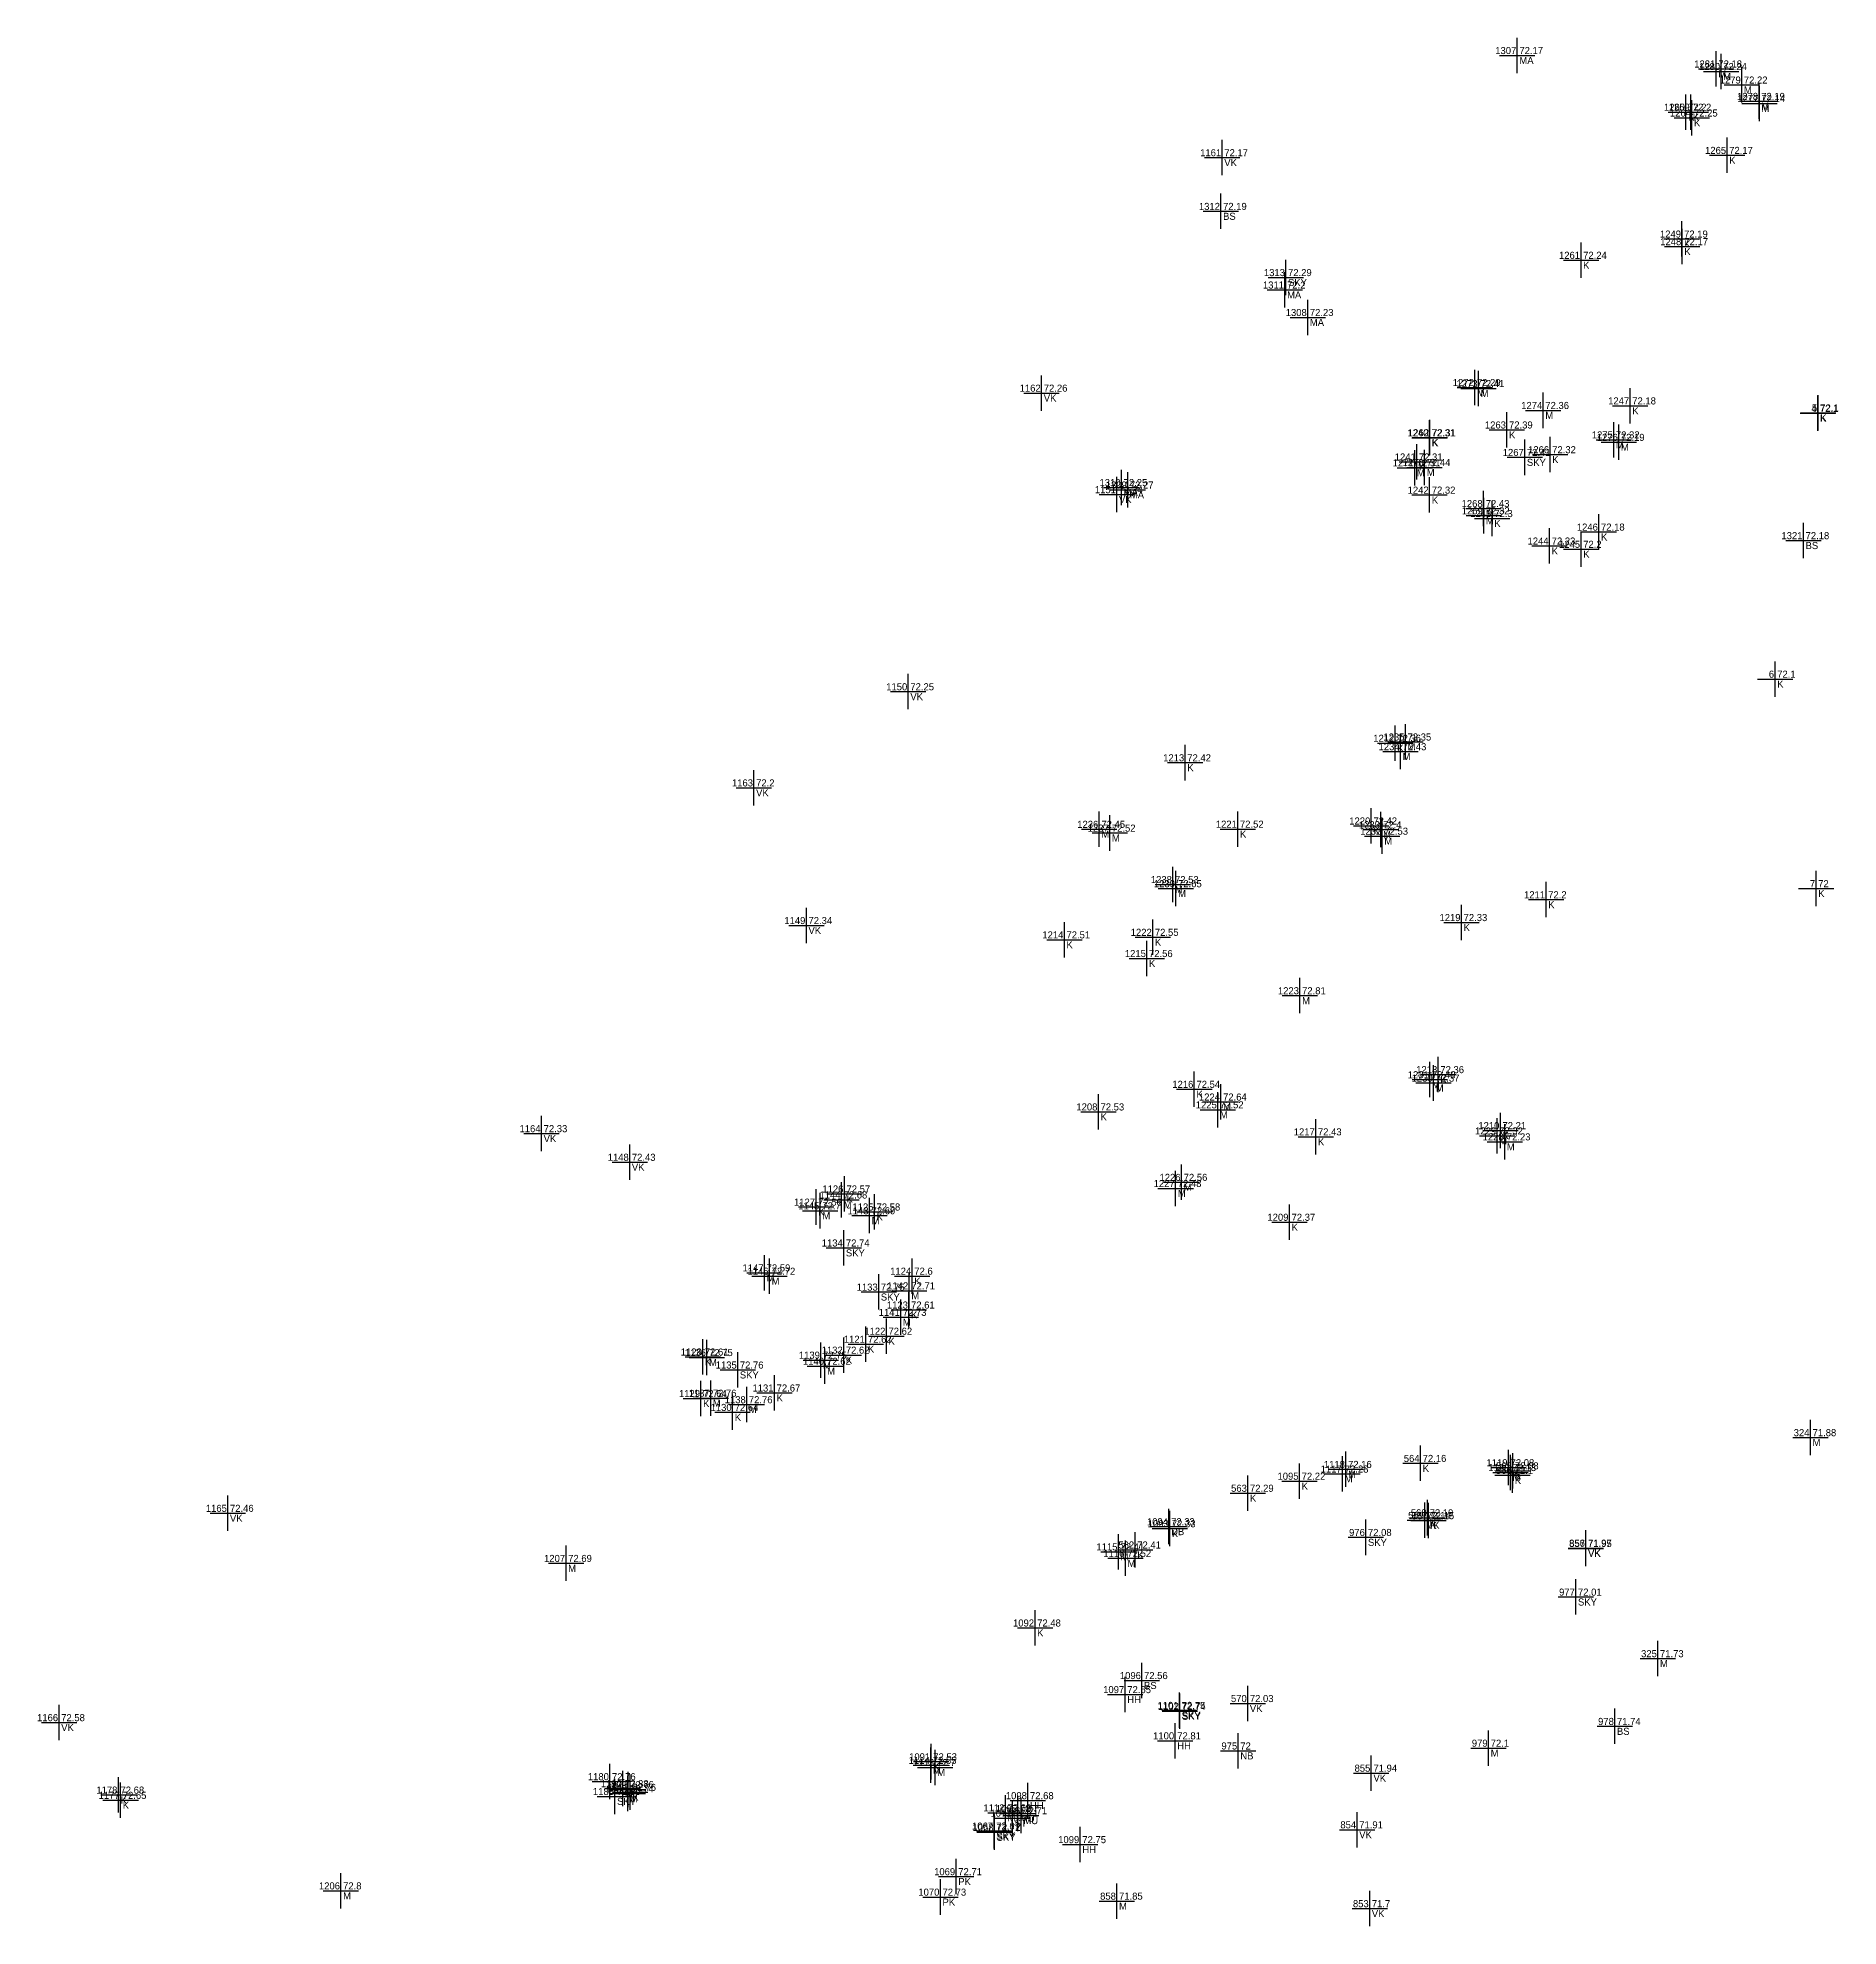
# Model space of a CAD drawing. Header units: metres. Extents: x 152719 to 152886, y 6408449 to 6408667.
# Drawn here: x 152736.6 to 152787.6, y 6408578.1 to 6408631.5 of the extents above; entities that cross this region are included whole.
import ezdxf
from ezdxf.enums import TextEntityAlignment as Align

# ---------------------------------------------------------------- set-up
doc = ezdxf.new("R2010")
doc.units = ezdxf.units.M
doc.header["$PDMODE"] = 2
doc.header["$PDSIZE"] = 0.5
for name, color, linetype in [('BS', 7, 'Continuous'), ('DB', 7, 'Continuous'), ('HH', 7, 'Continuous'), ('K', 7, 'Continuous'), ('M', 7, 'Continuous'), ('MA', 7, 'Continuous'), ('MU', 7, 'Continuous'), ('NB', 7, 'Continuous'), ('PK', 7, 'Continuous'), ('pntdesc', 1, 'Continuous'), ('pntelev', 2, 'Continuous'), ('pntno', 3, 'Continuous'), ('SKY', 7, 'Continuous'), ('ST', 7, 'Continuous'), ('VK', 7, 'Continuous')]:
    doc.layers.add(name, color=color, linetype=linetype)

# ---------------------------------------------------------------- blocks, each defined once
blk = doc.blocks.new('meas')
at = {"color": 0}
blk.add_point((0, 0), dxfattribs=at)
at = {"layer": 'pntdesc'}
blk.add_attdef('PNTDESC', text='', height=1, dxfattribs=at).set_placement((0.3, -0.21), align=Align.TOP_LEFT)
at = {"layer": 'pntelev'}
blk.add_attdef('PNTELEV', (0.3, 0.19), '', height=1, dxfattribs=at)
at = {"layer": 'pntno'}
blk.add_attdef('PNTNO', text='', height=1, dxfattribs=at).set_placement((-0.14, 0.19), align=Align.RIGHT)

msp = doc.modelspace()

# ---------------------------------------------------------------- block references
at = {"layer": 'BS', "xscale": 0.2, "yscale": 0.2, "zscale": 0.2}
for p, values in [((152770.103, 6408626.601, 72.193), {'PNTNO': '1312', 'PNTELEV': '72.19', 'PNTDESC': 'BS'}), ((152786.582, 6408617.288, 72.177), {'PNTNO': '1321', 'PNTELEV': '72.18', 'PNTDESC': 'BS'}), ((152767.867, 6408585.048, 72.565), {'PNTNO': '1096', 'PNTELEV': '72.56', 'PNTDESC': 'BS'}), ((152781.246, 6408583.751, 71.741), {'PNTNO': '978', 'PNTELEV': '71.74', 'PNTDESC': 'BS'})]:
    msp.add_blockref('meas', p, dxfattribs=at).add_auto_attribs(values)
at = {"layer": 'DB', "xscale": 0.2, "yscale": 0.2, "zscale": 0.2}
msp.add_blockref('meas', (152768.633, 6408589.399, 72.329), dxfattribs=at).add_auto_attribs({'PNTNO': '1094', 'PNTELEV': '72.33', 'PNTDESC': 'DB'})
at = {"layer": 'HH', "xscale": 0.2, "yscale": 0.2, "zscale": 0.2}
for p, values in [((152767.394, 6408584.651, 72.645), {'PNTNO': '1097', 'PNTELEV': '72.65', 'PNTDESC': 'HH'}), ((152768.807, 6408583.344, 72.808), {'PNTNO': '1100', 'PNTELEV': '72.81', 'PNTDESC': 'HH'}), ((152764.641, 6408581.651, 72.682), {'PNTNO': '1098', 'PNTELEV': '72.68', 'PNTDESC': 'HH'}), ((152766.122, 6408580.408, 72.75), {'PNTNO': '1099', 'PNTELEV': '72.75', 'PNTDESC': 'HH'})]:
    msp.add_blockref('meas', p, dxfattribs=at).add_auto_attribs(values)
at = {"layer": 'K', "xscale": 0.2, "yscale": 0.2, "zscale": 0.2}
for p, values in [((152783.258, 6408629.406, 72.2), {'PNTNO': '1260', 'PNTELEV': '72.2', 'PNTDESC': 'K'}), ((152783.392, 6408629.405, 72.197), {'PNTNO': '1259', 'PNTELEV': '72.2', 'PNTDESC': 'K'}), ((152783.426, 6408629.242, 72.251), {'PNTNO': '1264', 'PNTELEV': '72.25', 'PNTDESC': 'K'}), ((152784.421, 6408628.185, 72.168), {'PNTNO': '1265', 'PNTELEV': '72.17', 'PNTDESC': 'K'}), ((152783.145, 6408625.819, 72.189), {'PNTNO': '1249', 'PNTELEV': '72.19', 'PNTDESC': 'K'}), ((152783.153, 6408625.604, 72.171), {'PNTNO': '1248', 'PNTELEV': '72.17', 'PNTDESC': 'K'}), ((152780.289, 6408625.218, 72.242), {'PNTNO': '1261', 'PNTELEV': '72.24', 'PNTDESC': 'K'}), ((152781.679, 6408621.1, 72.179), {'PNTNO': '1247', 'PNTELEV': '72.18', 'PNTDESC': 'K'}), ((152786.987, 6408620.89, 72.102), {'PNTNO': '4', 'PNTELEV': '72.1', 'PNTDESC': 'K'}), ((152786.999, 6408620.902, 72.098), {'PNTNO': '5', 'PNTELEV': '72.1', 'PNTDESC': 'K'}), ((152776.002, 6408620.197, 72.313), {'PNTNO': '1240', 'PNTELEV': '72.31', 'PNTDESC': 'K'}), ((152776.016, 6408620.199, 72.309), {'PNTNO': '1262', 'PNTELEV': '72.31', 'PNTDESC': 'K'}), ((152778.193, 6408620.419, 72.394), {'PNTNO': '1263', 'PNTELEV': '72.39', 'PNTDESC': 'K'}), ((152779.414, 6408619.719, 72.318), {'PNTNO': '1266', 'PNTELEV': '72.32', 'PNTDESC': 'K'}), ((152775.643, 6408619.513, 72.312), {'PNTNO': '1241', 'PNTELEV': '72.31', 'PNTDESC': 'K'}), ((152776.007, 6408618.577, 72.319), {'PNTNO': '1242', 'PNTELEV': '72.32', 'PNTDESC': 'K'}), ((152777.776, 6408617.914, 72.298), {'PNTNO': '1243', 'PNTELEV': '72.3', 'PNTDESC': 'K'}), ((152780.794, 6408617.531, 72.181), {'PNTNO': '1246', 'PNTELEV': '72.18', 'PNTDESC': 'K'}), ((152779.4, 6408617.136, 72.231), {'PNTNO': '1244', 'PNTELEV': '72.23', 'PNTDESC': 'K'}), ((152780.291, 6408617.044, 72.204), {'PNTNO': '1245', 'PNTELEV': '72.2', 'PNTDESC': 'K'}), ((152785.779, 6408613.37, 72.1), {'PNTNO': '6', 'PNTELEV': '72.1', 'PNTDESC': 'K'}), ((152775.035, 6408611.558, 72.356), {'PNTNO': '1212', 'PNTELEV': '72.36', 'PNTDESC': 'K'}), ((152769.091, 6408611.006, 72.422), {'PNTNO': '1213', 'PNTELEV': '72.42', 'PNTDESC': 'K'}), ((152770.581, 6408609.129, 72.516), {'PNTNO': '1221', 'PNTELEV': '72.52', 'PNTDESC': 'K'}), ((152774.356, 6408609.219, 72.422), {'PNTNO': '1220', 'PNTELEV': '72.42', 'PNTDESC': 'K'}), ((152786.939, 6408607.446, 72.002), {'PNTNO': '7', 'PNTELEV': '72', 'PNTDESC': 'K'}), ((152779.301, 6408607.132, 72.201), {'PNTNO': '1211', 'PNTELEV': '72.2', 'PNTDESC': 'K'}), ((152776.908, 6408606.487, 72.327), {'PNTNO': '1219', 'PNTELEV': '72.33', 'PNTDESC': 'K'}), ((152765.673, 6408605.997, 72.511), {'PNTNO': '1214', 'PNTELEV': '72.51', 'PNTDESC': 'K'}), ((152768.174, 6408606.069, 72.551), {'PNTNO': '1222', 'PNTELEV': '72.55', 'PNTDESC': 'K'}), ((152768.008, 6408605.469, 72.557), {'PNTNO': '1215', 'PNTELEV': '72.56', 'PNTDESC': 'K'}), ((152776.25, 6408602.186, 72.364), {'PNTNO': '1218', 'PNTELEV': '72.36', 'PNTDESC': 'K'}), ((152769.35, 6408601.77, 72.541), {'PNTNO': '1216', 'PNTELEV': '72.54', 'PNTDESC': 'K'}), ((152766.637, 6408601.131, 72.527), {'PNTNO': '1208', 'PNTELEV': '72.53', 'PNTDESC': 'K'}), ((152772.786, 6408600.426, 72.434), {'PNTNO': '1217', 'PNTELEV': '72.43', 'PNTDESC': 'K'}), ((152778.007, 6408600.602, 72.21), {'PNTNO': '1210', 'PNTELEV': '72.21', 'PNTDESC': 'K'}), ((152759.451, 6408598.81, 72.571), {'PNTNO': '1126', 'PNTELEV': '72.57', 'PNTDESC': 'K'}), ((152758.648, 6408598.439, 72.559), {'PNTNO': '1127', 'PNTELEV': '72.56', 'PNTDESC': 'K'}), ((152760.301, 6408598.301, 72.58), {'PNTNO': '1125', 'PNTELEV': '72.58', 'PNTDESC': 'K'}), ((152772.041, 6408598.01, 72.371), {'PNTNO': '1209', 'PNTELEV': '72.37', 'PNTDESC': 'K'}), ((152761.369, 6408596.486, 72.597), {'PNTNO': '1124', 'PNTELEV': '72.6', 'PNTDESC': 'K'}), ((152761.276, 6408595.528, 72.612), {'PNTNO': '1123', 'PNTELEV': '72.61', 'PNTDESC': 'K'}), ((152760.057, 6408594.56, 72.616), {'PNTNO': '1121', 'PNTELEV': '72.62', 'PNTDESC': 'K'}), ((152760.638, 6408594.787, 72.617), {'PNTNO': '1122', 'PNTELEV': '72.62', 'PNTDESC': 'K'}), ((152755.444, 6408594.2, 72.61), {'PNTNO': '1128', 'PNTELEV': '72.61', 'PNTDESC': 'K'}), ((152759.431, 6408594.252, 72.618), {'PNTNO': '1132', 'PNTELEV': '72.62', 'PNTDESC': 'K'}), ((152755.394, 6408593.023, 72.638), {'PNTNO': '1129', 'PNTELEV': '72.64', 'PNTDESC': 'K'}), ((152757.474, 6408593.181, 72.665), {'PNTNO': '1131', 'PNTELEV': '72.67', 'PNTDESC': 'K'}), ((152756.289, 6408592.632, 72.642), {'PNTNO': '1130', 'PNTELEV': '72.64', 'PNTDESC': 'K'}), ((152775.75, 6408591.19, 72.163), {'PNTNO': '564', 'PNTELEV': '72.16', 'PNTDESC': 'K'}), ((152778.354, 6408590.85, 72.097), {'PNTNO': '566', 'PNTELEV': '72.1', 'PNTDESC': 'K'}), ((152778.36, 6408590.979, 72.082), {'PNTNO': '565', 'PNTELEV': '72.08', 'PNTDESC': 'K'}), ((152770.864, 6408590.346, 72.292), {'PNTNO': '563', 'PNTELEV': '72.29', 'PNTDESC': 'K'}), ((152772.326, 6408590.686, 72.219), {'PNTNO': '1095', 'PNTELEV': '72.22', 'PNTDESC': 'K'}), ((152768.655, 6408589.343, 72.326), {'PNTNO': '1093', 'PNTELEV': '72.33', 'PNTDESC': 'K'}), ((152775.948, 6408589.652, 72.191), {'PNTNO': '568', 'PNTELEV': '72.19', 'PNTDESC': 'K'}), ((152775.971, 6408589.571, 72.146), {'PNTNO': '567', 'PNTELEV': '72.15', 'PNTDESC': 'K'}), ((152767.676, 6408588.741, 72.409), {'PNTNO': '562', 'PNTELEV': '72.41', 'PNTDESC': 'K'}), ((152764.844, 6408586.535, 72.477), {'PNTNO': '1092', 'PNTELEV': '72.48', 'PNTDESC': 'K'}), ((152761.905, 6408582.751, 72.532), {'PNTNO': '1091', 'PNTELEV': '72.53', 'PNTDESC': 'K'}), ((152738.913, 6408581.809, 72.677), {'PNTNO': '1178', 'PNTELEV': '72.68', 'PNTDESC': 'K'}), ((152752.816, 6408582.189, 72.76), {'PNTNO': '1180', 'PNTELEV': '72.76', 'PNTDESC': 'K'}), ((152753.33, 6408581.966, 72.755), {'PNTNO': '1179', 'PNTELEV': '72.76', 'PNTDESC': 'K'}), ((152753.392, 6408581.887, 72.757), {'PNTNO': '1187', 'PNTELEV': '72.76', 'PNTDESC': 'K'}), ((152738.977, 6408581.66, 72.652), {'PNTNO': '1177', 'PNTELEV': '72.65', 'PNTDESC': 'K'})]:
    msp.add_blockref('meas', p, dxfattribs=at).add_auto_attribs(values)
at = {"layer": 'M', "xscale": 0.2, "yscale": 0.2, "zscale": 0.2}
for p, values in [((152784.115, 6408630.629, 72.178), {'PNTNO': '1281', 'PNTELEV': '72.18', 'PNTDESC': 'M'}), ((152784.251, 6408630.557, 72.238), {'PNTNO': '1280', 'PNTELEV': '72.24', 'PNTDESC': 'M'}), ((152784.836, 6408630.175, 72.221), {'PNTNO': '1279', 'PNTELEV': '72.22', 'PNTDESC': 'M'}), ((152785.326, 6408629.712, 72.188), {'PNTNO': '1278', 'PNTELEV': '72.19', 'PNTDESC': 'M'}), ((152785.335, 6408629.652, 72.14), {'PNTNO': '1277', 'PNTELEV': '72.14', 'PNTDESC': 'M'}), ((152777.284, 6408621.619, 72.291), {'PNTNO': '1272', 'PNTELEV': '72.29', 'PNTDESC': 'M'}), ((152777.39, 6408621.589, 72.413), {'PNTNO': '1273', 'PNTELEV': '72.41', 'PNTDESC': 'M'}), ((152779.22, 6408620.971, 72.355), {'PNTNO': '1274', 'PNTELEV': '72.36', 'PNTDESC': 'M'}), ((152781.217, 6408620.138, 72.321), {'PNTNO': '1275', 'PNTELEV': '72.32', 'PNTDESC': 'M'}), ((152781.358, 6408620.069, 72.192), {'PNTNO': '1276', 'PNTELEV': '72.19', 'PNTDESC': 'M'}), ((152775.584, 6408619.347, 72.313), {'PNTNO': '1271', 'PNTELEV': '72.31', 'PNTDESC': 'M'}), ((152775.865, 6408619.358, 72.442), {'PNTNO': '1270', 'PNTELEV': '72.44', 'PNTDESC': 'M'}), ((152777.534, 6408618.195, 72.434), {'PNTNO': '1268', 'PNTELEV': '72.43', 'PNTDESC': 'M'}), ((152777.539, 6408617.992, 72.32), {'PNTNO': '1269', 'PNTELEV': '72.32', 'PNTDESC': 'M'}), ((152775.184, 6408611.32, 72.427), {'PNTNO': '1234', 'PNTELEV': '72.43', 'PNTDESC': 'M'}), ((152775.322, 6408611.594, 72.349), {'PNTNO': '1235', 'PNTELEV': '72.35', 'PNTDESC': 'M'}), ((152766.661, 6408609.124, 72.451), {'PNTNO': '1236', 'PNTELEV': '72.45', 'PNTDESC': 'M'}), ((152766.958, 6408609.017, 72.522), {'PNTNO': '1237', 'PNTELEV': '72.52', 'PNTDESC': 'M'}), ((152774.629, 6408609.112, 72.404), {'PNTNO': '1233', 'PNTELEV': '72.4', 'PNTDESC': 'M'}), ((152774.666, 6408608.93, 72.534), {'PNTNO': '1232', 'PNTELEV': '72.53', 'PNTDESC': 'M'}), ((152768.743, 6408607.561, 72.531), {'PNTNO': '1238', 'PNTELEV': '72.53', 'PNTDESC': 'M'}), ((152768.83, 6408607.445, 72.648), {'PNTNO': '1239', 'PNTELEV': '72.65', 'PNTDESC': 'M'}), ((152772.338, 6408604.417, 72.808), {'PNTNO': '1223', 'PNTELEV': '72.81', 'PNTDESC': 'M'}), ((152776.011, 6408602.041, 72.478), {'PNTNO': '1231', 'PNTELEV': '72.48', 'PNTDESC': 'M'}), ((152776.12, 6408601.946, 72.366), {'PNTNO': '1230', 'PNTELEV': '72.37', 'PNTDESC': 'M'}), ((152770.014, 6408601.191, 72.518), {'PNTNO': '1225', 'PNTELEV': '72.52', 'PNTDESC': 'M'}), ((152770.103, 6408601.411, 72.636), {'PNTNO': '1224', 'PNTELEV': '72.64', 'PNTDESC': 'M'}), ((152777.913, 6408600.452, 72.318), {'PNTNO': '1229', 'PNTELEV': '72.32', 'PNTDESC': 'M'}), ((152778.13, 6408600.284, 72.232), {'PNTNO': '1228', 'PNTELEV': '72.23', 'PNTDESC': 'M'}), ((152768.822, 6408598.965, 72.478), {'PNTNO': '1227', 'PNTELEV': '72.48', 'PNTDESC': 'M'}), ((152768.989, 6408599.139, 72.558), {'PNTNO': '1226', 'PNTELEV': '72.56', 'PNTDESC': 'M'}), ((152758.769, 6408598.335, 72.697), {'PNTNO': '1145', 'PNTELEV': '72.7', 'PNTDESC': 'M'}), ((152759.369, 6408598.641, 72.684), {'PNTNO': '1144', 'PNTELEV': '72.68', 'PNTDESC': 'M'}), ((152760.161, 6408598.195, 72.691), {'PNTNO': '1143', 'PNTELEV': '72.69', 'PNTDESC': 'M'}), ((152757.192, 6408596.578, 72.591), {'PNTNO': '1147', 'PNTELEV': '72.59', 'PNTDESC': 'M'}), ((152757.332, 6408596.484, 72.721), {'PNTNO': '1146', 'PNTELEV': '72.72', 'PNTDESC': 'M'}), ((152761.285, 6408596.072, 72.71), {'PNTNO': '1142', 'PNTELEV': '72.71', 'PNTDESC': 'M'}), ((152761.044, 6408595.32, 72.73), {'PNTNO': '1141', 'PNTELEV': '72.73', 'PNTDESC': 'M'}), ((152755.562, 6408594.184, 72.749), {'PNTNO': '1136', 'PNTELEV': '72.75', 'PNTDESC': 'M'}), ((152758.786, 6408594.111, 72.745), {'PNTNO': '1139', 'PNTELEV': '72.75', 'PNTDESC': 'M'}), ((152758.902, 6408593.938, 72.623), {'PNTNO': '1140', 'PNTELEV': '72.62', 'PNTDESC': 'M'}), ((152755.669, 6408593.035, 72.759), {'PNTNO': '1137', 'PNTELEV': '72.76', 'PNTDESC': 'M'}), ((152756.688, 6408592.85, 72.757), {'PNTNO': '1138', 'PNTELEV': '72.76', 'PNTDESC': 'M'}), ((152786.78, 6408591.918, 71.879), {'PNTNO': '324', 'PNTELEV': '71.88', 'PNTDESC': 'M'}), ((152773.546, 6408590.889, 72.281), {'PNTNO': '1117', 'PNTELEV': '72.28', 'PNTDESC': 'M'}), ((152773.639, 6408591.02, 72.156), {'PNTNO': '1118', 'PNTELEV': '72.16', 'PNTDESC': 'M'}), ((152778.237, 6408591.068, 72.077), {'PNTNO': '1119', 'PNTELEV': '72.08', 'PNTDESC': 'M'}), ((152778.29, 6408590.931, 72.13), {'PNTNO': '1120', 'PNTELEV': '72.13', 'PNTDESC': 'M'}), ((152767.203, 6408588.688, 72.413), {'PNTNO': '1115', 'PNTELEV': '72.41', 'PNTDESC': 'M'}), ((152751.577, 6408588.361, 72.691), {'PNTNO': '1207', 'PNTELEV': '72.69', 'PNTDESC': 'M'}), ((152767.399, 6408588.503, 72.516), {'PNTNO': '1116', 'PNTELEV': '72.52', 'PNTDESC': 'M'}), ((152782.462, 6408585.667, 71.73), {'PNTNO': '325', 'PNTELEV': '71.73', 'PNTDESC': 'M'}), ((152777.674, 6408583.135, 72.096), {'PNTNO': '979', 'PNTELEV': '72.1', 'PNTDESC': 'M'}), ((152761.892, 6408582.649, 72.547), {'PNTNO': '1114', 'PNTELEV': '72.55', 'PNTDESC': 'M'}), ((152762.017, 6408582.587, 72.7), {'PNTNO': '1113', 'PNTELEV': '72.7', 'PNTDESC': 'M'}), ((152753.183, 6408581.99, 72.88), {'PNTNO': '1190', 'PNTELEV': '72.88', 'PNTDESC': 'M'}), ((152753.326, 6408581.847, 72.742), {'PNTNO': '1189', 'PNTELEV': '72.74', 'PNTDESC': 'M'}), ((152764.006, 6408581.306, 72.676), {'PNTNO': '1112', 'PNTELEV': '72.68', 'PNTDESC': 'M'}), ((152745.209, 6408579.099, 72.797), {'PNTNO': '1206', 'PNTELEV': '72.8', 'PNTDESC': 'M'}), ((152767.16, 6408578.809, 71.845), {'PNTNO': '858', 'PNTELEV': '71.85', 'PNTDESC': 'M'})]:
    msp.add_blockref('meas', p, dxfattribs=at).add_auto_attribs(values)
at = {"layer": 'MA', "xscale": 0.2, "yscale": 0.2, "zscale": 0.2}
for p, values in [((152778.486, 6408631.009, 72.168), {'PNTNO': '1307', 'PNTELEV': '72.17', 'PNTDESC': 'MA'}), ((152771.914, 6408624.377, 72.198), {'PNTNO': '1311', 'PNTELEV': '72.2', 'PNTDESC': 'MA'}), ((152772.558, 6408623.6, 72.23), {'PNTNO': '1308', 'PNTELEV': '72.23', 'PNTDESC': 'MA'}), ((152767.29, 6408618.789, 72.245), {'PNTNO': '1310', 'PNTELEV': '72.25', 'PNTDESC': 'MA'}), ((152767.467, 6408618.721, 72.265), {'PNTNO': '1309', 'PNTELEV': '72.27', 'PNTDESC': 'MA'})]:
    msp.add_blockref('meas', p, dxfattribs=at).add_auto_attribs(values)
at = {"layer": 'MU', "xscale": 0.2, "yscale": 0.2, "zscale": 0.2}
for p, values in [((152764.356, 6408581.285, 72.704), {'PNTNO': '1065', 'PNTELEV': '72.7', 'PNTDESC': 'MU'}), ((152764.455, 6408581.226, 72.71), {'PNTNO': '1066', 'PNTELEV': '72.71', 'PNTDESC': 'MU'})]:
    msp.add_blockref('meas', p, dxfattribs=at).add_auto_attribs(values)
at = {"layer": 'NB', "xscale": 0.2, "yscale": 0.2, "zscale": 0.2}
msp.add_blockref('meas', (152770.591, 6408583.057, 72.005), dxfattribs=at).add_auto_attribs({'PNTNO': '975', 'PNTELEV': '72', 'PNTDESC': 'NB'})
at = {"layer": 'PK', "xscale": 0.2, "yscale": 0.2, "zscale": 0.2}
for p, values in [((152762.612, 6408579.501, 72.714), {'PNTNO': '1069', 'PNTELEV': '72.71', 'PNTDESC': 'PK'}), ((152762.166, 6408578.923, 72.729), {'PNTNO': '1070', 'PNTELEV': '72.73', 'PNTDESC': 'PK'})]:
    msp.add_blockref('meas', p, dxfattribs=at).add_auto_attribs(values)
at = {"layer": 'SKY', "xscale": 0.2, "yscale": 0.2, "zscale": 0.2}
for p, values in [((152771.941, 6408624.729, 72.294), {'PNTNO': '1313', 'PNTELEV': '72.29', 'PNTDESC': 'SKY'}), ((152778.698, 6408619.642, 72.412), {'PNTNO': '1267', 'PNTELEV': '72.41', 'PNTDESC': 'SKY'}), ((152759.433, 6408597.283, 72.736), {'PNTNO': '1134', 'PNTELEV': '72.74', 'PNTDESC': 'SKY'}), ((152760.421, 6408596.035, 72.756), {'PNTNO': '1133', 'PNTELEV': '72.76', 'PNTDESC': 'SKY'}), ((152756.433, 6408593.831, 72.764), {'PNTNO': '1135', 'PNTELEV': '72.76', 'PNTDESC': 'SKY'}), ((152774.202, 6408589.096, 72.076), {'PNTNO': '976', 'PNTELEV': '72.08', 'PNTDESC': 'SKY'}), ((152780.143, 6408587.409, 72.01), {'PNTNO': '977', 'PNTELEV': '72.01', 'PNTDESC': 'SKY'}), ((152768.931, 6408584.204, 72.745), {'PNTNO': '1101', 'PNTELEV': '72.75', 'PNTDESC': 'SKY'}), ((152768.941, 6408584.177, 72.737), {'PNTNO': '1102', 'PNTELEV': '72.74', 'PNTDESC': 'SKY'}), ((152752.959, 6408581.77, 72.889), {'PNTNO': '1188', 'PNTELEV': '72.89', 'PNTDESC': 'SKY'}), ((152763.685, 6408580.792, 72.672), {'PNTNO': '1067', 'PNTELEV': '72.67', 'PNTDESC': 'SKY'}), ((152763.698, 6408580.754, 72.719), {'PNTNO': '1068', 'PNTELEV': '72.72', 'PNTDESC': 'SKY'})]:
    msp.add_blockref('meas', p, dxfattribs=at).add_auto_attribs(values)
at = {"layer": 'ST', "xscale": 0.2, "yscale": 0.2, "zscale": 0.2}
msp.add_blockref('meas', (152764.206, 6408581.157, 72.709), dxfattribs=at).add_auto_attribs({'PNTNO': '1071', 'PNTELEV': '72.71', 'PNTDESC': 'ST'})
at = {"layer": 'VK', "xscale": 0.2, "yscale": 0.2, "zscale": 0.2}
for p, values in [((152770.138, 6408628.119, 72.168), {'PNTNO': '1161', 'PNTELEV': '72.17', 'PNTDESC': 'VK'}), ((152765.031, 6408621.461, 72.256), {'PNTNO': '1162', 'PNTELEV': '72.26', 'PNTDESC': 'VK'}), ((152767.159, 6408618.59, 72.244), {'PNTNO': '1151', 'PNTELEV': '72.24', 'PNTDESC': 'VK'}), ((152761.257, 6408613.015, 72.246), {'PNTNO': '1150', 'PNTELEV': '72.25', 'PNTDESC': 'VK'}), ((152756.893, 6408610.295, 72.205), {'PNTNO': '1163', 'PNTELEV': '72.2', 'PNTDESC': 'VK'}), ((152758.375, 6408606.402, 72.342), {'PNTNO': '1149', 'PNTELEV': '72.34', 'PNTDESC': 'VK'}), ((152750.883, 6408600.516, 72.332), {'PNTNO': '1164', 'PNTELEV': '72.33', 'PNTDESC': 'VK'}), ((152753.378, 6408599.707, 72.434), {'PNTNO': '1148', 'PNTELEV': '72.43', 'PNTDESC': 'VK'}), ((152742.009, 6408589.778, 72.462), {'PNTNO': '1165', 'PNTELEV': '72.46', 'PNTDESC': 'VK'}), ((152775.872, 6408589.579, 72.138), {'PNTNO': '569', 'PNTELEV': '72.14', 'PNTDESC': 'VK'}), ((152780.428, 6408588.794, 71.968), {'PNTNO': '856', 'PNTELEV': '71.97', 'PNTDESC': 'VK'}), ((152780.429, 6408588.783, 71.947), {'PNTNO': '857', 'PNTELEV': '71.95', 'PNTDESC': 'VK'}), ((152770.861, 6408584.398, 72.031), {'PNTNO': '570', 'PNTELEV': '72.03', 'PNTDESC': 'VK'}), ((152737.235, 6408583.858, 72.577), {'PNTNO': '1166', 'PNTELEV': '72.58', 'PNTDESC': 'VK'}), ((152774.357, 6408582.428, 71.944), {'PNTNO': '855', 'PNTELEV': '71.94', 'PNTDESC': 'VK'}), ((152773.955, 6408580.827, 71.906), {'PNTNO': '854', 'PNTELEV': '71.91', 'PNTDESC': 'VK'}), ((152774.311, 6408578.596, 71.698), {'PNTNO': '853', 'PNTELEV': '71.7', 'PNTDESC': 'VK'})]:
    msp.add_blockref('meas', p, dxfattribs=at).add_auto_attribs(values)

doc.saveas('drawing.dxf')
